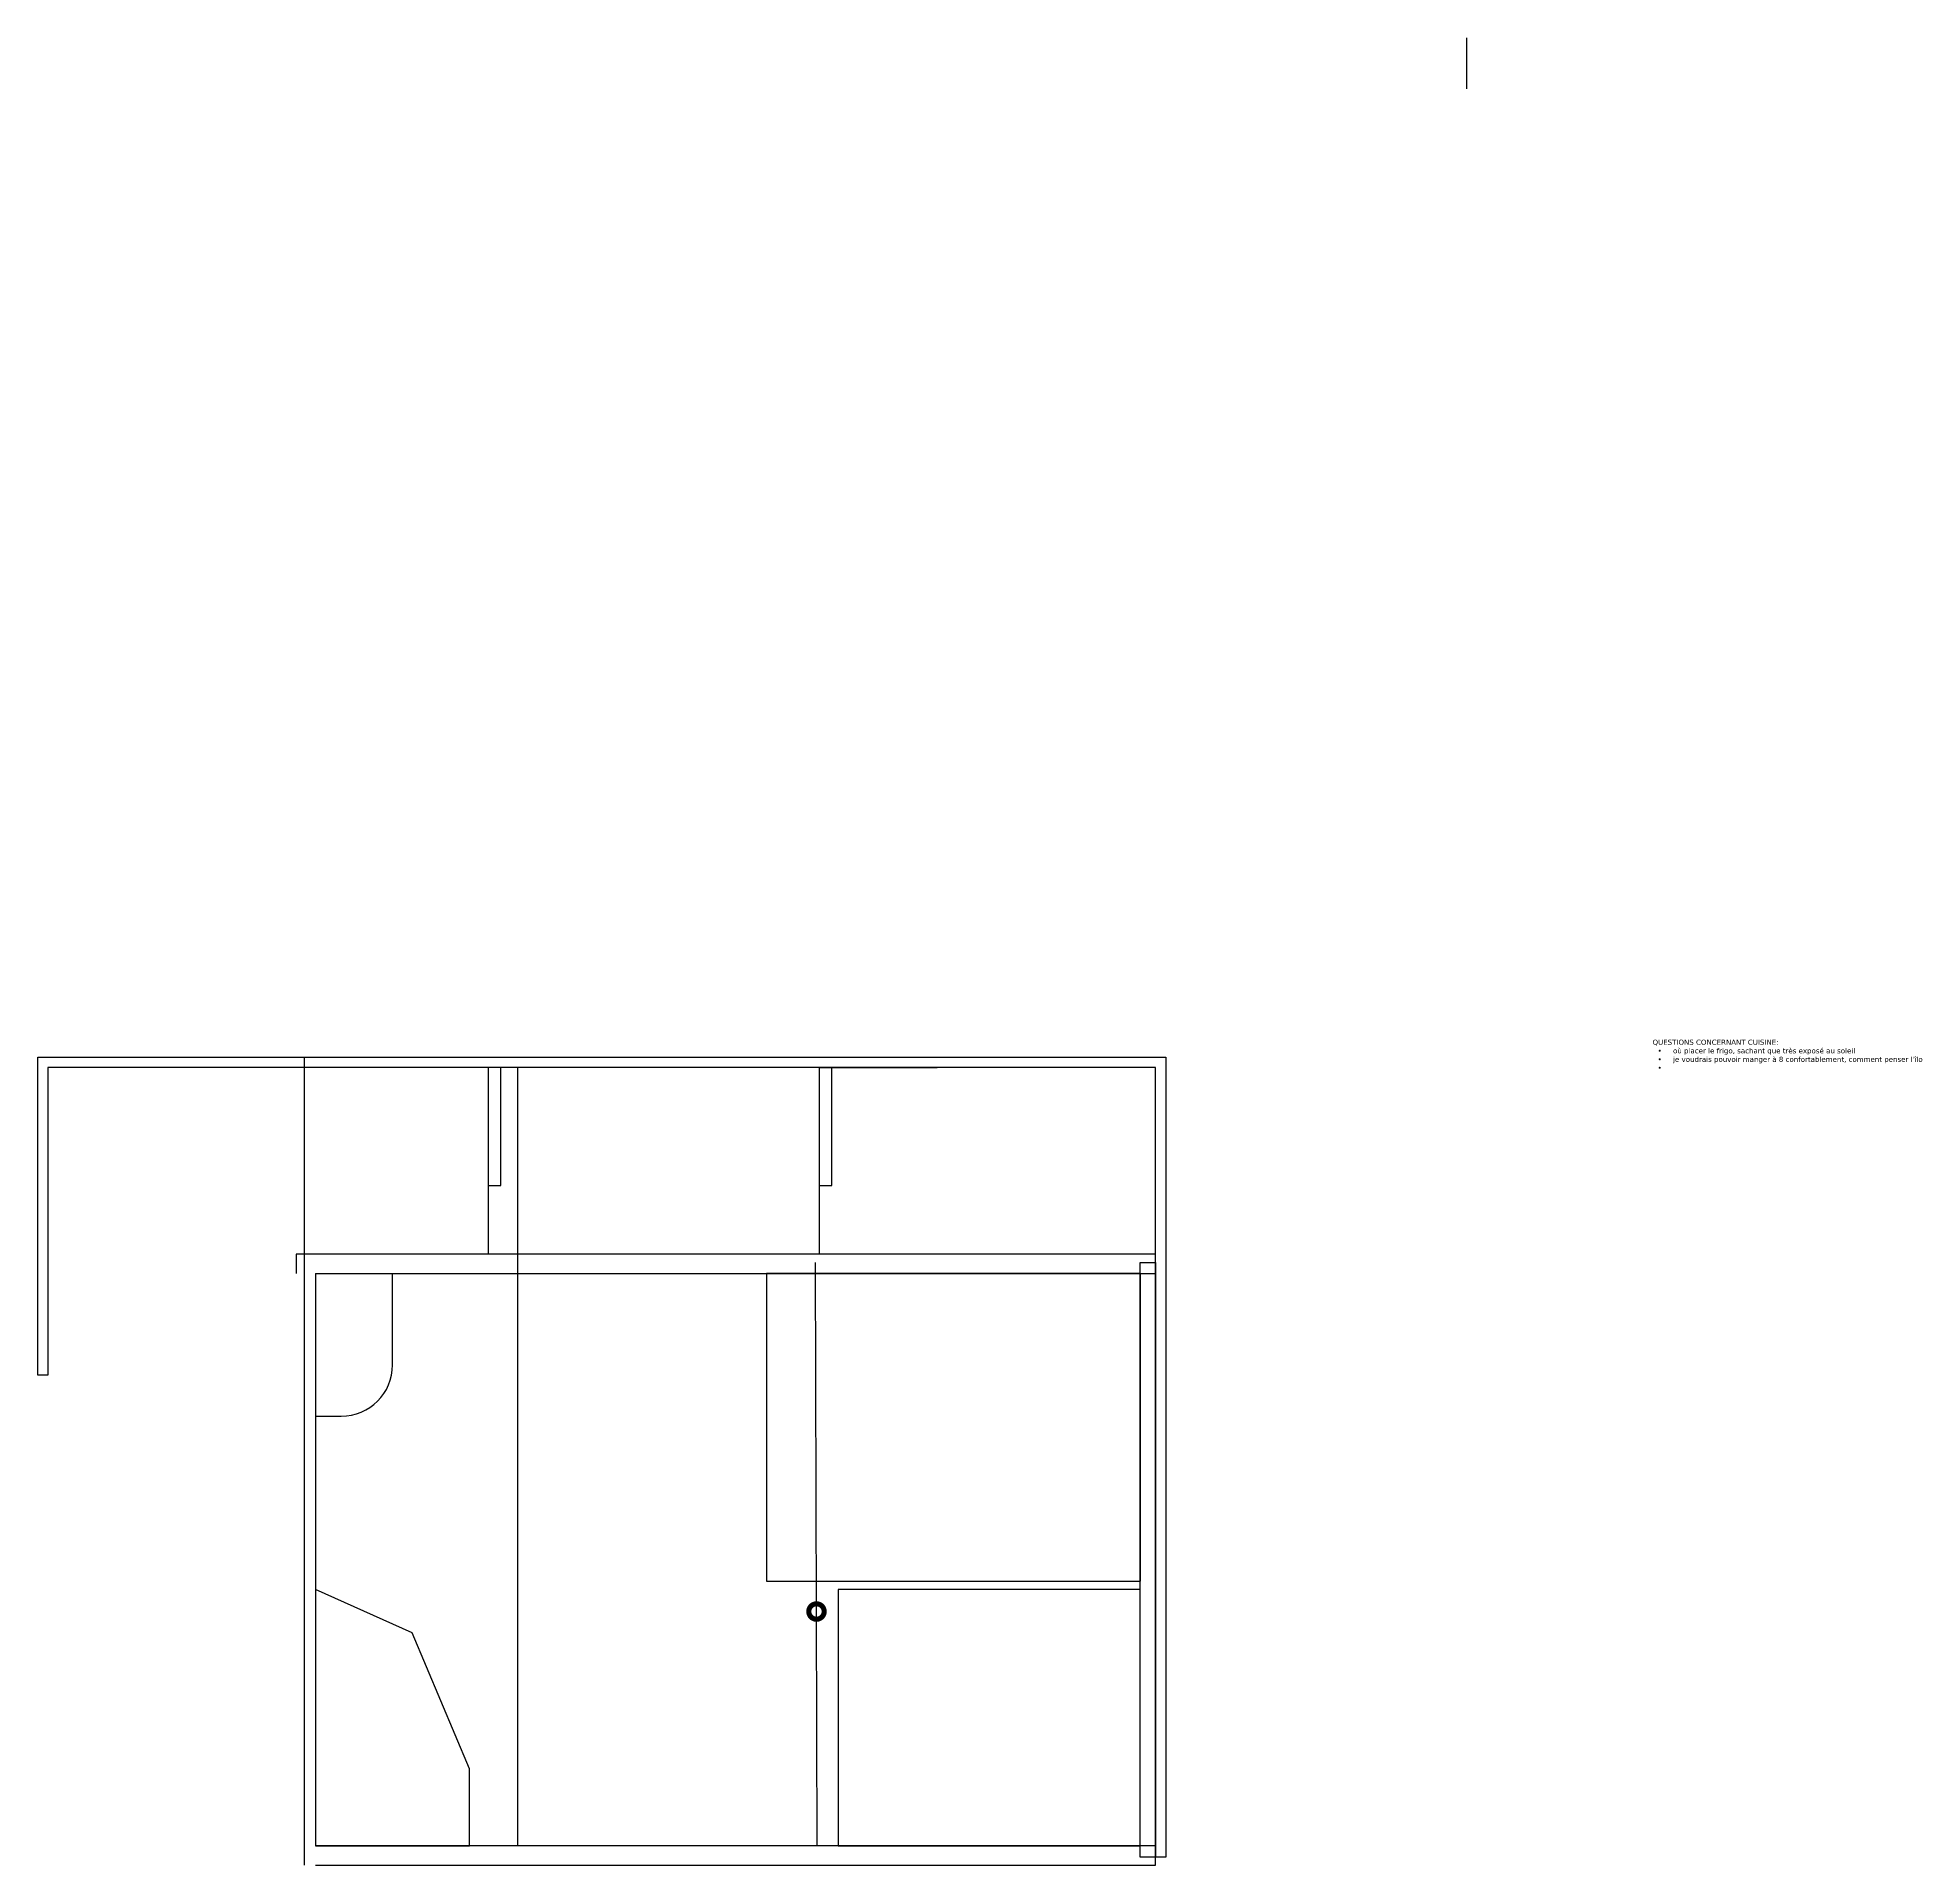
# Model space of a CAD drawing. Header units: centimetres. Extents: x -262314 to 1497847, y -126598 to 219599.
# Drawn here: x 5000 to 41752, y 54430 to 90076 of the extents above; entities that cross this region are included whole.
import ezdxf

# ---------------------------------------------------------------- set-up
doc = ezdxf.new("R2010")
doc.units = ezdxf.units.CM
for name, color, linetype in [('A-POTEAU', 44, 'Continuous'), ('A-Wall', 30, 'Continuous'), ('AC-Calcul ratios', 4, 'Continuous'), ('DONUT', 240, 'Continuous'), ('I-Cloison', 11, 'Continuous'), ('I-STAIRS', 44, 'Continuous'), ('Isolant pourtour radier', 36, 'Continuous'), ('Mur de soutenement', 1, 'Continuous'), ('Title Block', 250, 'Continuous')]:
    doc.layers.add(name, color=color, linetype=linetype)
doc.styles.add('Seb', font='Verdana.ttf')

msp = doc.modelspace()

# ---------------------------------------------------------------- linework, layer by layer
at = {"layer": 'A-POTEAU'}
msp.add_line((20200, 54810.5), (20168.5, 66190.5), dxfattribs=at)
at = {"layer": 'A-Wall'}
msp.add_line((10200, 54430.5), (10200, 70190.5), dxfattribs=at)
for points in [[(10420, 65970.5), (26800, 65970.5), (26800, 66350.5), (10040, 66350.5), (10040, 65970.5)], [(10420, 65970.5), (10420, 54810.5)], [(10420, 54430.5), (26800, 54430.5), (26800, 54810.5), (10420, 54810.5)]]:
    msp.add_lwpolyline(points, dxfattribs=at)
at = {"layer": 'AC-Calcul ratios'}
for p, q in [((26499.7, 59810.5), (20610.85, 59810.5)), ((20610.85, 59810.5), (20611.15, 54810.5)), ((26500, 54810.5), (26499.7, 59810.5)), ((20611.15, 54810.5), (26500, 54810.5))]:
    msp.add_line(p, q, dxfattribs=at)
msp.add_lwpolyline([(26500, 65970.5), (19214.5, 65970.5), (19214.5, 59970.5), (26500, 59970.5)], close=True, dxfattribs=at)
at = {"layer": 'DONUT', "const_width": 100}
msp.add_lwpolyline([(20037.35, 59380.21, 1), (20337.35, 59380.21, 1)], format="xyb", close=True, dxfattribs=at)
at = {"layer": 'I-Cloison'}
for p, q in [((14353.78, 69990.5), (14353.78, 54810.5)), ((13783.18, 67690.5), (13784.39, 66350.5)), ((20239.59, 67690.5), (20239.59, 66350.5)), ((26500, 65970.5), (19500, 65970.5)), ((26500, 65970.5), (26500, 59970.5))]:
    msp.add_line(p, q, dxfattribs=at)
msp.add_lwpolyline([(10420, 63990.5), (10420, 63190.5), (10920, 63190.5, 0.41421356), (11920, 64190.5), (11920, 65970.5)], format="xyb", dxfattribs=at)
msp.add_lwpolyline([(13420, 56312.66), (12300.5, 58967), (10420, 59810.5), (10420, 54810.5), (13420, 54812.66)], close=True, dxfattribs=at)
at = {"layer": 'I-STAIRS'}
msp.add_line((32860, 90076), (32860, 89076), dxfattribs=at)
msp.add_line((32860, 90076), (32860, 89076), dxfattribs=at)
at = {"layer": 'Isolant pourtour radier'}
msp.add_lwpolyline([(26800, 54590.5), (26500, 54590.5), (26500, 66190.5), (26800, 66190.5)], close=True, dxfattribs=at)
at = {"layer": 'Mur de soutenement'}
for points in [[(5000, 69990.5), (5000, 70190.5), (27000, 70190.5), (27000, 69990.5)], [(5200, 69990.5), (5200, 63990.5), (5000, 63990.5), (5000, 70190.5), (5200, 70190.5)], [(26800, 69990.5), (5200, 69990.5)], [(13783.78, 69990.5), (13783.78, 67690.5), (14033.78, 67690.5), (14033.78, 69990.5), (13783.78, 69990.5)], [(20239.59, 69990.5), (22539.59, 69990.5)], [(20239.59, 69990.5), (20239.59, 67690.5), (20489.59, 67690.5), (20489.59, 69990.5), (20239.59, 69990.5)], [(26800, 70190.5), (27000, 70190.5), (27000, 54590.5), (26800, 54590.5), (26800, 69990.5)]]:
    msp.add_lwpolyline(points, dxfattribs=at)

# ---------------------------------------------------------------- texts
at = {"layer": 'Title Block', "insert": (36491, 70534.09), "char_height": 100, "attachment_point": 1, "style": 'Seb'}
msp.add_mtext_dynamic_manual_height_columns("QUESTIONS CONCERNANT CUISINE:\\P\\pxi-3,l4,t4;•^Ioù placer le frigo, sachant que très exposé au soleil\\P•^Ije voudrais pouvoir manger à 8 confortablement, comment penser l'îlo\\P•^I", width=5635.9333, gutter_width=500, heights=[0], dxfattribs=at)

doc.saveas('drawing.dxf')
